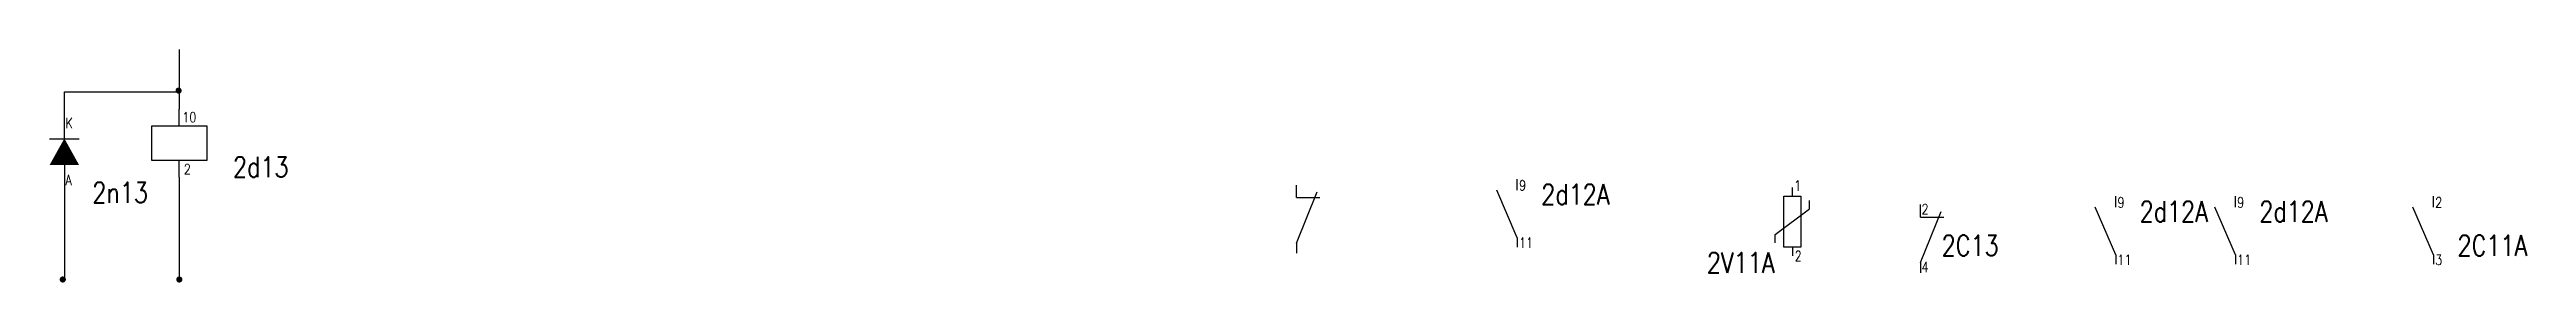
# Model space of a CAD drawing. Extents: x 23 to 1306, y -395 to 239.
# Drawn here: x 294.7 to 656.9, y -91.8 to -57.6 of the extents above; entities that cross this region are included whole.
import ezdxf
from ezdxf.enums import TextEntityAlignment as Align

# ---------------------------------------------------------------- set-up
doc = ezdxf.new("R2010")
doc.units = 0
doc.header["$LTSCALE"] = 7
doc.header["$MEASUREMENT"] = 0
doc.layers.get('0').update_dxf_attribs({"linetype": 'CONTINUOUS'})
doc.layers.add('MODIF', color=2, linetype='CONTINUOUS')
doc.layers.add('TAG', color=2, linetype='CONTINUOUS')
doc.styles.add('ROMANS', font='romans', dxfattribs={"width": 0.8})

# ---------------------------------------------------------------- blocks, each defined once
blk = doc.blocks.new('VRSTR')
for p, q in [((0, -1.25), (0, 0)), ((-2.5, -6.88), (2.5, -3.12)), ((-1.25, -8.75), (-1.25, -1.25)), ((-1.25, -1.25), (1.25, -1.25)), ((1.25, -1.25), (1.25, -8.75)), ((2.5, -3.12), (2.5, -1.88)), ((-2.5, -8.12), (-2.5, -6.88)), ((1.25, -8.75), (-1.25, -8.75)), ((0, -8.75), (0, -10))]:
    blk.add_line(p, q)
at = {"layer": 'TAG', "style": 'ROMANS', "width": 0.8}
for tag, p, height in [('1E', (-2.1, 2.56), 1.5), ('E', (-7.5, 0), 3), ('VE', (-7.5, -6.25), 3), ('2E', (-2.1, -9.35), 1.5)]:
    blk.add_attdef(tag, p, '', height=height, rotation=270, dxfattribs=at)
for tag, p, height in [('1N', (0.01, 0.57), 1.5), ('N', (3.75, -2.5), 3), ('VN', (3.75, -8.75), 3), ('2N', (0.01, -10.92), 1.5)]:
    blk.add_attdef(tag, p, '', height=height, dxfattribs=at)
blk = doc.blocks.new('CNI')
at = {"linetype": 'Continuous'}
for p, q in [((0, -1.84), (0, 0)), ((0, -8.5), (3, -1)), ((0, -8.5), (0, -10))]:
    blk.add_line(p, q, dxfattribs=at)
at = {"linetype": 'Continuous', "flags": 128}
blk.add_lwpolyline([(0, -1.84), (3.41, -1.84)], dxfattribs=at)
at = {"layer": 'TAG', "linetype": 'Continuous', "style": 'ROMANS', "width": 0.8}
for tag, p in [('1N', (0.14, -1.41)), ('2N', (0.14, -9.9))]:
    blk.add_attdef(tag, p, '', height=1.5, dxfattribs=at)
blk.add_attdef('KN', text='', height=3, dxfattribs=at).set_placement((-2.33, -1.73), align=Align.MIDDLE_RIGHT)
for tag, p in [('1E', (-0.35, -2.05)), ('2E', (-0.35, -10.07))]:
    blk.add_attdef(tag, p, '', height=1.5, rotation=90, dxfattribs=at)
blk.add_attdef('KE', text='', height=3, rotation=90, dxfattribs=at).set_placement((-3.98, -4.61), align=Align.MIDDLE_RIGHT)
blk = doc.blocks.new('CND')
at = {"linetype": 'Continuous'}
for p, q in [((0, -1.64), (0, 0)), ((0, -8.62), (-3, -1.62)), ((0, -8.62), (0, -10))]:
    blk.add_line(p, q, dxfattribs=at)
at = {"layer": 'TAG', "linetype": 'Continuous', "style": 'ROMANS', "width": 0.8}
for tag, p in [('1E', (-0.41, -1.57)), ('2E', (-0.41, -10.73))]:
    blk.add_attdef(tag, p, '', height=1.5, rotation=90, dxfattribs=at)
blk.add_attdef('K1E', text='', height=3, rotation=90, dxfattribs=at).set_placement((-11.31, -1.64), align=Align.MIDDLE_RIGHT)
blk.add_attdef('K1N', text='', height=3, dxfattribs=at).set_placement((-3.18, -4.55), align=Align.MIDDLE_RIGHT)
for tag, p in [('1N', (0.26, -1.67)), ('2N', (0.26, -10.09))]:
    blk.add_attdef(tag, p, '', height=1.5, dxfattribs=at)
blk = doc.blocks.new('2CND')
at = {"linetype": 'Continuous'}
for p, q in [((0, -1.64), (0, 0)), ((0, -8.62), (-3, -1.62)), ((0, -8.62), (0, -10))]:
    blk.add_line(p, q, dxfattribs=at)
at = {"layer": 'TAG', "linetype": 'Continuous', "style": 'ROMANS', "width": 0.8}
blk.add_attdef('K1', text='', height=3, dxfattribs=at).set_placement((-5.58, -4.47), align=Align.MIDDLE_RIGHT)
for tag, p in [('1', (0.26, -1.67)), ('2', (0.26, -10.09))]:
    blk.add_attdef(tag, p, '', height=1.5, dxfattribs=at)
blk = doc.blocks.new('DIODA')
at = {"linetype": 'Continuous'}
for p, q in [((0, -3.22), (0, 0)), ((0, -6.9), (0, -10))]:
    blk.add_line(p, q, dxfattribs=at)
at = {"linetype": 'Continuous', "const_width": 0.24, "flags": 128}
blk.add_lwpolyline([(0, -3.32), (-1.96, -6.85), (1.96, -6.85)], close=True, dxfattribs=at)
at = {"linetype": 'Continuous', "flags": 128}
blk.add_lwpolyline([(-2.16, -3.1), (2.17, -3.1)], dxfattribs=at)
at = {"linetype": 'Continuous'}
blk.add_solid([(-0.01, -3.32), (1.92, -6.84), (-1.91, -6.86)], dxfattribs=at)
at = {"layer": 'TAG', "linetype": 'Continuous', "style": 'ROMANS', "width": 0.8}
for tag, rotation, p in [('DE', 90, (-12.18, -1.74)), ('DV', 270, (-4.34, -6.03)), ('TE', 90, (6.57, -2.99)), ('DS', 180, (-10.42, -5.99)), ('TS', 180, (8.33, -7.24)), ('TV', 270, (14.41, -7.28))]:
    blk.add_attdef(tag, text='', height=3, rotation=rotation, dxfattribs=at).set_placement(p, align=Align.MIDDLE_RIGHT)
for tag, p in [('DN', (-6.08, -2.02)), ('TN', (12.67, -3.27))]:
    blk.add_attdef(tag, text='', height=3, dxfattribs=at).set_placement(p, align=Align.MIDDLE_RIGHT)
for tag, p, rotation in [('1E', (-2.65, -2.22), 90), ('1S', (-0.23, -0.04), 180), ('1V', (2.72, 0.3), 270), ('2E', (-2.65, -10.15), 90), ('2S', (-0.37, -8.45), 180), ('2V', (2.63, -8.07), 270)]:
    blk.add_attdef(tag, p, '', height=1.5, rotation=rotation, dxfattribs=at)
for tag, p in [('1N', (0.16, -1.54)), ('2N', (0.15, -9.9))]:
    blk.add_attdef(tag, p, '', height=1.5, dxfattribs=at)
blk = doc.blocks.new('BILUTA')
at = {"linetype": 'Continuous', "flags": 128}
blk.add_lwpolyline([(-0.225, 0, 0.45, 0.45, 1), (0.225, 0, 0.45, 0.45, 1)], format="xyseb", close=True, dxfattribs=at)
blk = doc.blocks.new('BOB-REL')
at = {"linetype": 'Continuous'}
for p, q in [((0, -2.5), (0, 0)), ((0, -10), (0, -7.5))]:
    blk.add_line(p, q, dxfattribs=at)
at = {"linetype": 'Continuous', "flags": 128}
blk.add_lwpolyline([(4.05, -7.5), (4.05, -2.5), (-4.05, -2.5), (-4.05, -7.5)], close=True, dxfattribs=at)
at = {"layer": 'TAG', "linetype": 'Continuous', "style": 'ROMANS', "width": 0.8}
blk.add_attdef('K', text='', height=3, dxfattribs=at).set_placement((-4.37, 1.57), align=Align.MIDDLE_RIGHT)
for tag, p in [('1', (0.18, -1.15)), ('2', (0.21, -10.33))]:
    blk.add_attdef(tag, p, '', height=1.5, dxfattribs=at)

msp = doc.modelspace()

# ---------------------------------------------------------------- linework, layer by layer
at = {"layer": 'MODIF'}
for p, q in [((313.66, -57.58), (313.66, -66.33)), ((296.85, -63.83), (313.66, -63.83)), ((296.85, -69.2), (296.85, -63.83)), ((296.85, -77.59), (296.85, -91.33)), ((313.66, -76.33), (313.66, -91.33)), ((477.05, -79.32), (477.04, -77.48)), ((477.04, -85.98), (480.04, -78.48)), ((477.04, -85.98), (477.04, -87.48))]:
    msp.add_line(p, q, dxfattribs=at)
at = {"layer": 'MODIF', "flags": 128}
msp.add_lwpolyline([(477.05, -79.32), (480.46, -79.32)], dxfattribs=at)

# ---------------------------------------------------------------- block references
msp.add_blockref('BILUTA', (296.62, -91.33))
at = {"layer": 'MODIF'}
for p in [(313.56, -63.63), (296.62, -91.33), (313.66, -91.33)]:
    msp.add_blockref('BILUTA', p, dxfattribs=at)
ref = msp.add_blockref('DIODA', (296.85, -67.58), dxfattribs=at)
ref.add_attrib('DN', '2n13', dxfattribs={"layer": 'TAG', "linetype": 'Continuous', "height": 3, "style": 'ROMANS', "width": 0.8}).set_placement((309.07, -78.58), align=Align.MIDDLE_RIGHT)
ref.add_attrib('2N', 'A', (297, -77.49), dxfattribs={"layer": 'TAG', "linetype": 'Continuous', "height": 1.5, "style": 'ROMANS', "width": 0.8})
ref.add_attrib('1N', 'K', (297.01, -69.12), dxfattribs={"layer": 'TAG', "linetype": 'Continuous', "height": 1.5, "style": 'ROMANS', "width": 0.8})
ref = msp.add_blockref('BOB-REL', (313.66, -66.33), dxfattribs=at)
ref.add_attrib('K', '2d13', dxfattribs={"layer": 'TAG', "linetype": 'Continuous', "height": 3, "style": 'ROMANS', "width": 0.8}).set_placement((329.63, -74.83), align=Align.MIDDLE_RIGHT)
ref.add_attrib('2', '2', (314.32, -75.9), dxfattribs={"layer": 'TAG', "linetype": 'Continuous', "height": 1.5, "style": 'ROMANS', "width": 0.8})
ref.add_attrib('1', '10', (314.09, -68.28), dxfattribs={"layer": 'TAG', "linetype": 'Continuous', "height": 1.5, "style": 'ROMANS', "width": 0.8})
ref = msp.add_blockref('CND', (509.32, -76.6), dxfattribs=at)
ref.add_attrib('K1N', '2d12A', dxfattribs={"layer": 'TAG', "linetype": 'Continuous', "height": 3, "style": 'ROMANS', "width": 0.8}).set_placement((522.79, -78.85), align=Align.MIDDLE_RIGHT)
ref.add_attrib('2N', '11', (509.58, -86.69), dxfattribs={"layer": 'TAG', "linetype": 'Continuous', "height": 1.5, "style": 'ROMANS', "width": 0.8})
ref.add_attrib('1N', '9', (509.58, -78.27), dxfattribs={"layer": 'TAG', "linetype": 'Continuous', "height": 1.5, "style": 'ROMANS', "width": 0.8})
ref = msp.add_blockref('VRSTR', (549.54, -77.85), dxfattribs=at)
ref.add_attrib('VN', '2V11A ', (537.04, -90.35), dxfattribs={"layer": 'TAG', "height": 3, "style": 'ROMANS', "width": 0.8})
ref.add_attrib('1N', '1 ', (549.8, -78.31), dxfattribs={"layer": 'TAG', "height": 1.5, "style": 'ROMANS', "width": 0.8})
ref.add_attrib('2N', '2', (549.87, -88.63), dxfattribs={"layer": 'TAG', "height": 1.5, "style": 'ROMANS', "width": 0.8})
ref = msp.add_blockref('CND', (596.82, -79.1), dxfattribs=at)
ref.add_attrib('K1N', '2d12A', dxfattribs={"layer": 'TAG', "linetype": 'Continuous', "height": 3, "style": 'ROMANS', "width": 0.8}).set_placement((610.29, -81.35), align=Align.MIDDLE_RIGHT)
ref.add_attrib('2N', '11', (597.08, -89.19), dxfattribs={"layer": 'TAG', "linetype": 'Continuous', "height": 1.5, "style": 'ROMANS', "width": 0.8})
ref.add_attrib('1N', '9', (597.08, -80.77), dxfattribs={"layer": 'TAG', "linetype": 'Continuous', "height": 1.5, "style": 'ROMANS', "width": 0.8})
ref = msp.add_blockref('CND', (614.32, -79.1), dxfattribs=at)
ref.add_attrib('K1N', '2d12A', dxfattribs={"layer": 'TAG', "linetype": 'Continuous', "height": 3, "style": 'ROMANS', "width": 0.8}).set_placement((627.79, -81.35), align=Align.MIDDLE_RIGHT)
ref.add_attrib('2N', '11', (614.58, -89.19), dxfattribs={"layer": 'TAG', "linetype": 'Continuous', "height": 1.5, "style": 'ROMANS', "width": 0.8})
ref.add_attrib('1N', '9', (614.58, -80.77), dxfattribs={"layer": 'TAG', "linetype": 'Continuous', "height": 1.5, "style": 'ROMANS', "width": 0.8})
ref = msp.add_blockref('2CND', (643.29, -79.1), dxfattribs=at)
ref.add_attrib('K1', '2C11A', dxfattribs={"layer": 'TAG', "linetype": 'Continuous', "height": 3, "style": 'ROMANS', "width": 0.8}).set_placement((656.99, -86.35), align=Align.MIDDLE_RIGHT)
ref.add_attrib('2', '3', (643.55, -89.19), dxfattribs={"layer": 'TAG', "linetype": 'Continuous', "height": 1.5, "style": 'ROMANS', "width": 0.8})
ref.add_attrib('1', '2', (643.55, -80.77), dxfattribs={"layer": 'TAG', "linetype": 'Continuous', "height": 1.5, "style": 'ROMANS', "width": 0.8})
ref = msp.add_blockref('CNI', (568.29, -80.35), dxfattribs=at)
ref.add_attrib('2N', '4', (568.43, -90.25), dxfattribs={"layer": 'TAG', "linetype": 'Continuous', "height": 1.5, "style": 'ROMANS', "width": 0.8})
ref.add_attrib('1N', '2', (568.43, -81.77), dxfattribs={"layer": 'TAG', "linetype": 'Continuous', "height": 1.5, "style": 'ROMANS', "width": 0.8})
ref.add_attrib('KN', '2C13', dxfattribs={"layer": 'TAG', "linetype": 'Continuous', "height": 3, "style": 'ROMANS', "width": 0.8}).set_placement((579.71, -86.35), align=Align.MIDDLE_RIGHT)

doc.saveas('drawing.dxf')
